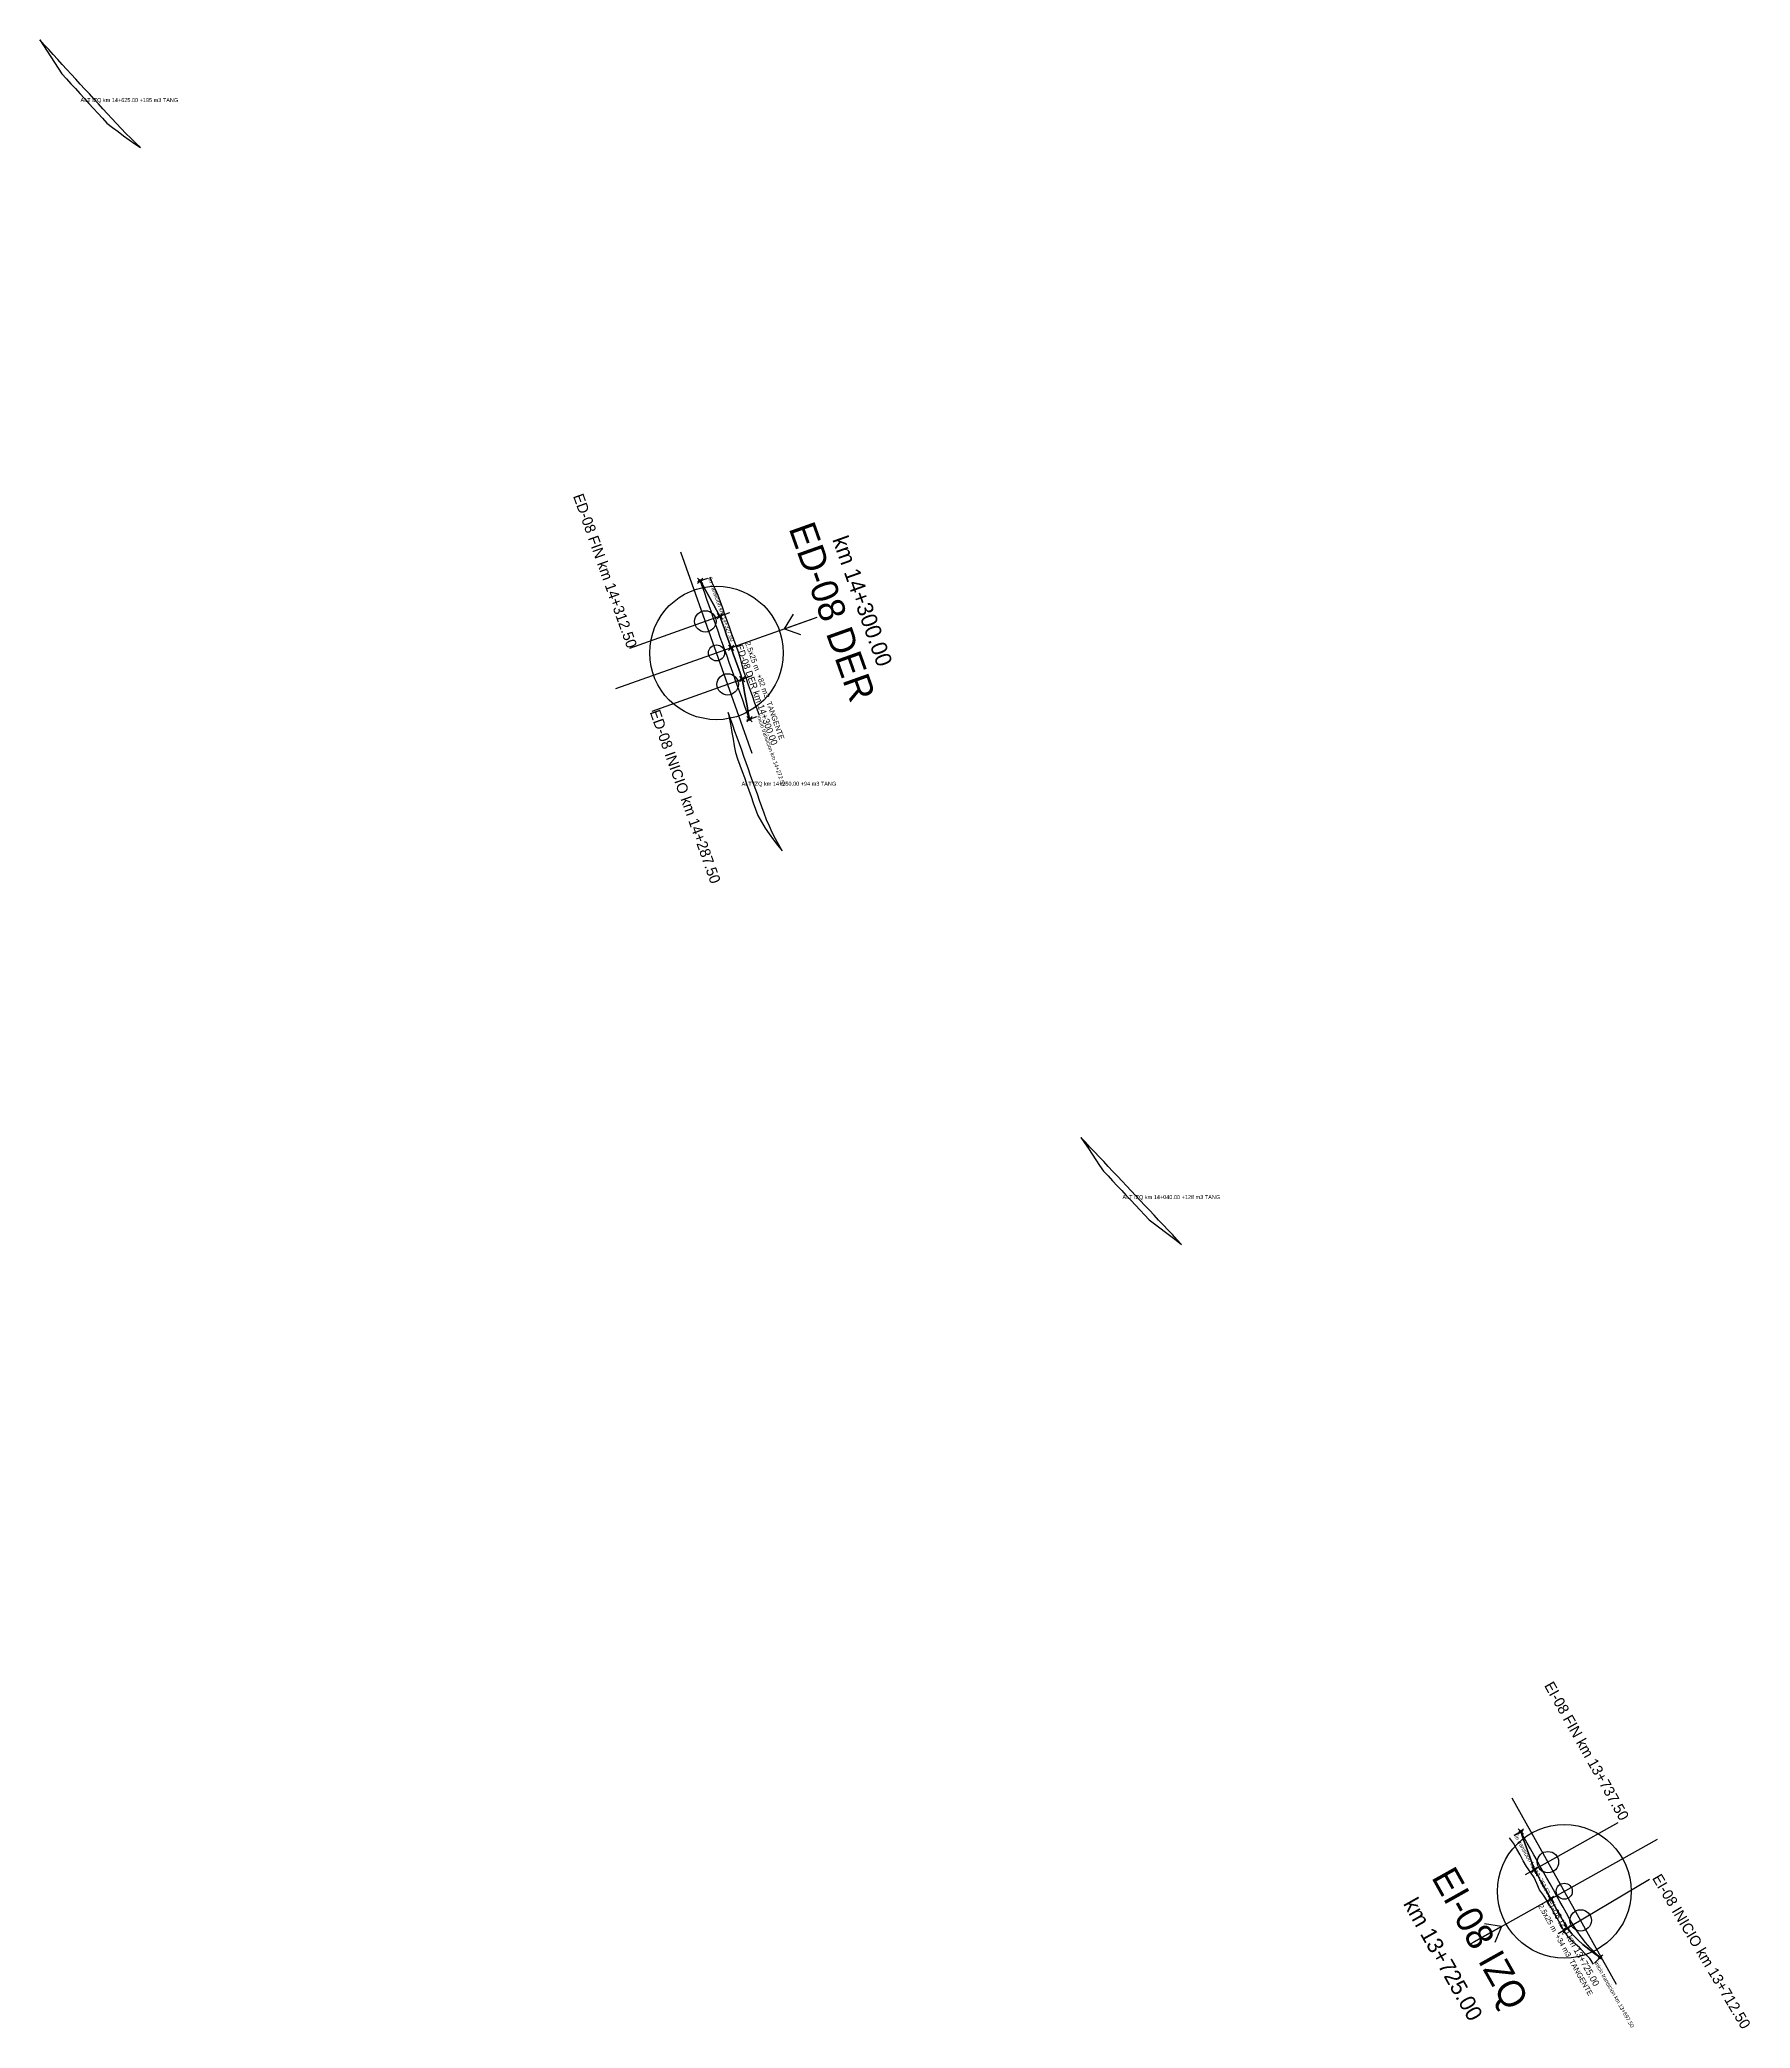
# Model space of a CAD drawing. Extents: x 598026 to 612634, y 9471396 to 9478667.
# Drawn here: x 605293 to 605934, y 9473238 to 9473982 of the extents above; entities that cross this region are included whole.
import ezdxf
from ezdxf.enums import TextEntityAlignment as Align

# ---------------------------------------------------------------- set-up
doc = ezdxf.new("R2010")
doc.units = 0
doc.header["$PDMODE"] = 35
doc.header["$PDSIZE"] = 1
for name, color, linetype in [('ENSANCHE_ALTERNATIVAS', 8, 'CONTINUOUS'), ('ENSANCHE_DER', 5, 'CONTINUOUS'), ('ENSANCHE_DER_BORDE_3D', 5, 'CONTINUOUS'), ('ENSANCHE_DER_MARCA', 5, 'CONTINUOUS'), ('ENSANCHE_DER_PUNTOS', 5, 'CONTINUOUS'), ('ENSANCHE_DER_TALUD', 5, 'CONTINUOUS'), ('ENSANCHE_DER_TEXTO', 5, 'CONTINUOUS'), ('ENSANCHE_IZQ', 1, 'CONTINUOUS'), ('ENSANCHE_IZQ_BORDE_3D', 1, 'CONTINUOUS'), ('ENSANCHE_IZQ_MARCA', 1, 'CONTINUOUS'), ('ENSANCHE_IZQ_PUNTOS', 1, 'CONTINUOUS'), ('ENSANCHE_IZQ_TALUD', 1, 'CONTINUOUS'), ('ENSANCHE_IZQ_TEXTO', 1, 'CONTINUOUS')]:
    doc.layers.add(name, color=color, linetype=linetype)

msp = doc.modelspace()

# ---------------------------------------------------------------- texts
at = {"layer": 'ENSANCHE_ALTERNATIVAS'}
for s, p in [('ALT IZQ km 14+625.00 +195 m3 TANG', (605308.7398, 9473958.7588)), ('ALT IZQ km 14+250.00 +94 m3 TANG', (605556.2498, 9473702.8667)), ('ALT IZQ km 14+040.00 +128 m3 TANG', (605698.8503, 9473548.1521))]:
    msp.add_text(s, height=1.5, dxfattribs=at).set_placement(p)
at = {"layer": 'ENSANCHE_DER_MARCA'}
msp.add_text('ED-08 FIN km 14+312.50', height=4, rotation=-70.4514, dxfattribs=at).set_placement((605513.4742, 9473754.0012), align=Align.RIGHT)
for s, height, p in [('ED-08 DER', 10, (605585.5065, 9473766.3135)), ('km 14+300.00', 6, (605598.6996, 9473770.998))]:
    msp.add_text(s, height=height, rotation=-70.4514, dxfattribs=at).set_placement(p, align=Align.CENTER)
msp.add_text('ED-08 INICIO km 14+287.50', height=4, rotation=-70.4514, dxfattribs=at).set_placement((605521.8394, 9473730.4423))
at = {"layer": 'ENSANCHE_DER_TEXTO'}
for s, height, p in [('fin transicion km 14+327.50', 1.5, (605543.605, 9473780.6174)), ('ED-08 DER km 14+300.00', 2.5, (605554.2203, 9473755.2045)), ('2.5x25 m  +82 m3  TANGENTE', 2, (605557.5185, 9473756.3756)), ('inicio transicion km 14+272.50', 1.5, (605562.0084, 9473728.7878))]:
    msp.add_text(s, height=height, rotation=-70.4514, dxfattribs=at).set_placement(p)
at = {"layer": 'ENSANCHE_IZQ_MARCA'}
msp.add_text('EI-08 FIN km 13+737.50', height=4, rotation=-60.7299, dxfattribs=at).set_placement((605885.2203, 9473315.1256), align=Align.RIGHT)
for s, height, p in [('EI-08 IZQ', 10, (605828.5245, 9473269.0188)), ('km 13+725.00', 6, (605816.312, 9473262.1738))]:
    msp.add_text(s, height=height, rotation=-60.7299, dxfattribs=at).set_placement(p, align=Align.CENTER)
msp.add_text('EI-08 INICIO km 13+712.50', height=4, rotation=-59.3015, dxfattribs=at).set_placement((605897.0694, 9473293.9938))
at = {"layer": 'ENSANCHE_IZQ_TEXTO'}
for s, height, p in [('fin transicion km 13+752.50', 1.5, (605845.3487, 9473309.9735)), ('2.5x25 m  +34 m3  TANGENTE', 2, (605854.4326, 9473283.5399)), ('EI-08 IZQ km 13+725.00', 2.5, (605857.4857, 9473285.2511)), ('inicio transicion km 13+697.50', 1.5, (605875.578, 9473262.1798))]:
    msp.add_text(s, height=height, rotation=-60.7299, dxfattribs=at).set_placement(p)

# ---------------------------------------------------------------- linework, layer by layer
at = {"layer": 'ENSANCHE_ALTERNATIVAS'}
for points in [[(605331.2471, 9473941.7494), (605329.4011, 9473943.4958), (605327.577, 9473945.2651), (605325.7751, 9473947.0571), (605323.9959, 9473948.8715), (605322.2394, 9473950.708), (605320.506, 9473952.5663), (605318.81, 9473954.4183), (605317.1225, 9473956.2628), (605315.435, 9473958.1073), (605313.7475, 9473959.9519), (605312.0599, 9473961.7964), (605310.3724, 9473963.6409), (605308.6849, 9473965.4854), (605306.9974, 9473967.33), (605305.3098, 9473969.1745), (605303.6223, 9473971.019), (605301.9348, 9473972.8635), (605300.2473, 9473974.7081), (605298.5598, 9473976.5526), (605296.8722, 9473978.3971), (605295.1847, 9473980.2416), (605293.4972, 9473982.0861), (605293.4972, 9473982.0861), (605294.8773, 9473979.9604), (605296.2574, 9473977.8346), (605297.6375, 9473975.7088), (605299.0176, 9473973.583), (605300.3977, 9473971.4573), (605301.7778, 9473969.3315), (605303.4653, 9473967.487), (605305.1528, 9473965.6424), (605306.8404, 9473963.7979), (605308.5279, 9473961.9534), (605310.2154, 9473960.1089), (605311.9029, 9473958.2643), (605313.5905, 9473956.4198), (605315.278, 9473954.5753), (605316.9655, 9473952.7308), (605318.6672, 9473950.8725), (605320.7248, 9473949.2774), (605322.7986, 9473947.712), (605324.8882, 9473946.1763), (605326.993, 9473944.6706), (605329.1128, 9473943.1949), (605331.2471, 9473941.7494)], [(605571.5045, 9473678.5117), (605570.1897, 9473680.7583), (605568.9458, 9473683.0449), (605567.7739, 9473685.3692), (605566.6753, 9473687.729), (605565.6509, 9473690.1219), (605564.7017, 9473692.5458), (605563.8365, 9473694.9489), (605563, 9473697.3048), (605562.1635, 9473699.6607), (605561.327, 9473702.0166), (605560.4904, 9473704.3725), (605559.6539, 9473706.7284), (605558.8174, 9473709.0843), (605557.9809, 9473711.4402), (605557.1444, 9473713.7961), (605556.3079, 9473716.152), (605555.4713, 9473718.5078), (605554.6348, 9473720.8637), (605553.7983, 9473723.2196), (605552.9618, 9473725.5755), (605552.1253, 9473727.9314), (605551.2888, 9473730.2873), (605551.2888, 9473730.2873), (605551.7326, 9473727.792), (605552.1765, 9473725.2967), (605552.6204, 9473722.8014), (605553.0642, 9473720.3061), (605553.5081, 9473717.8107), (605553.952, 9473715.3154), (605554.7885, 9473712.9595), (605555.625, 9473710.6036), (605556.4615, 9473708.2478), (605557.298, 9473705.8919), (605558.1346, 9473703.536), (605558.9711, 9473701.1801), (605559.8076, 9473698.8242), (605560.6441, 9473696.4683), (605561.4806, 9473694.1124), (605562.3599, 9473691.6707), (605563.7231, 9473689.3321), (605565.1535, 9473687.0492), (605566.6491, 9473684.8239), (605568.2077, 9473682.6581), (605569.8269, 9473680.5535), (605571.5045, 9473678.5117)], [(605720.9757, 9473531.212), (605719.2622, 9473533.0324), (605717.5487, 9473534.8528), (605715.8352, 9473536.6732), (605714.1216, 9473538.4936), (605712.4081, 9473540.314), (605710.6946, 9473542.1344), (605708.9811, 9473543.9548), (605707.2676, 9473545.7752), (605705.5541, 9473547.5956), (605703.8406, 9473549.416), (605702.1271, 9473551.2364), (605700.4135, 9473553.0568), (605698.7, 9473554.8772), (605696.9865, 9473556.6976), (605695.273, 9473558.518), (605693.5595, 9473560.3385), (605691.846, 9473562.1589), (605690.1325, 9473563.9793), (605688.419, 9473565.7997), (605686.7054, 9473567.6201), (605684.9919, 9473569.4405), (605683.2784, 9473571.2609), (605683.2784, 9473571.2609), (605684.6885, 9473569.1549), (605686.0986, 9473567.0489), (605687.5088, 9473564.9429), (605688.9189, 9473562.8369), (605690.329, 9473560.7309), (605691.7391, 9473558.6249), (605693.4526, 9473556.8045), (605695.1661, 9473554.9841), (605696.8796, 9473553.1637), (605698.5931, 9473551.3433), (605700.3067, 9473549.5229), (605702.0202, 9473547.7025), (605703.7337, 9473545.8821), (605705.4472, 9473544.0617), (605707.1607, 9473542.2413), (605708.8742, 9473540.4209), (605710.8911, 9473538.8861), (605712.908, 9473537.3513), (605714.925, 9473535.8164), (605716.9419, 9473534.2816), (605718.9588, 9473532.7468), (605720.9757, 9473531.212)]]:
    msp.add_lwpolyline(points, close=True, dxfattribs=at)
at = {"layer": 'ENSANCHE_DER'}
msp.add_lwpolyline([(605559.1814, 9473727.7839), (605558.3448, 9473730.1398), (605557.5083, 9473732.4957), (605556.6718, 9473734.8516), (605555.8353, 9473737.2075), (605554.9988, 9473739.5634), (605554.1622, 9473741.9193), (605553.3257, 9473744.2752), (605552.4892, 9473746.6311), (605551.6527, 9473748.987), (605550.8162, 9473751.3429), (605549.9797, 9473753.6988), (605549.1431, 9473756.0547), (605548.3066, 9473758.4106), (605547.4701, 9473760.7665), (605546.6336, 9473763.1224), (605545.7971, 9473765.4782), (605544.9606, 9473767.8341), (605544.124, 9473770.19), (605543.2875, 9473772.5459), (605542.451, 9473774.9018), (605541.6145, 9473777.2577), (605540.778, 9473779.6136), (605540.778, 9473779.6136), (605542.0071, 9473777.3971), (605543.2363, 9473775.1807), (605544.4655, 9473772.9642), (605545.6946, 9473770.7477), (605546.9238, 9473768.5312), (605548.153, 9473766.3148), (605548.9895, 9473763.9589), (605549.826, 9473761.603), (605550.6625, 9473759.2471), (605551.499, 9473756.8912), (605552.3356, 9473754.5353), (605553.1721, 9473752.1794), (605554.0086, 9473749.8235), (605554.8451, 9473747.4676), (605555.6816, 9473745.1117), (605556.5181, 9473742.7558), (605556.962, 9473740.2605), (605557.4059, 9473737.7652), (605557.8497, 9473735.2699), (605558.2936, 9473732.7746), (605558.7375, 9473730.2793), (605559.1814, 9473727.7839)], close=True, dxfattribs=at)
at = {"layer": 'ENSANCHE_DER_BORDE_3D'}
msp.add_polyline3d([(605559.1814, 9473727.7839, 585.4934), (605558.7375, 9473730.2793, 585.303), (605558.2936, 9473732.7746, 585.1197), (605557.8497, 9473735.2699, 584.9436), (605557.4059, 9473737.7652, 584.7746), (605556.962, 9473740.2605, 584.6126), (605556.5181, 9473742.7558, 584.4578), (605555.6816, 9473745.1117, 584.3185), (605554.8451, 9473747.4676, 584.1862), (605554.0086, 9473749.8235, 584.0611), (605553.1721, 9473752.1794, 583.9431), (605552.3356, 9473754.5353, 583.8291), (605551.499, 9473756.8912, 583.715), (605550.6625, 9473759.2471, 583.601), (605549.826, 9473761.603, 583.487), (605548.9895, 9473763.9589, 583.373), (605548.153, 9473766.3148, 583.259), (605546.9238, 9473768.5312, 583.1533), (605545.6946, 9473770.7477, 583.0477), (605544.4655, 9473772.9642, 582.942), (605543.2363, 9473775.1807, 582.8363), (605542.0071, 9473777.3971, 582.7306), (605540.778, 9473779.6136, 582.625)], dxfattribs=at)
at = {"layer": 'ENSANCHE_DER_MARCA'}
for p, q in [((605560.2542, 9473714.9003), (605533.4856, 9473790.2889)), ((605539.8356, 9473779.279), (605543.605, 9473780.6174)), ((605509.1756, 9473739.2103), (605584.5642, 9473765.9789)), ((605514.4166, 9473754.3358), (605551.9224, 9473767.6532)), ((605572.3135, 9473761.629), (605575.6869, 9473767.0714)), ((605572.3135, 9473761.629), (605583.6218, 9473765.6442)), ((605572.3135, 9473761.629), (605578.3638, 9473759.5326)), ((605522.7817, 9473730.7769), (605560.2876, 9473744.0942)), ((605558.239, 9473727.4493), (605562.0084, 9473728.7878))]:
    msp.add_line(p, q, dxfattribs=at)
for centre, radius in [((605546.8699, 9473752.5946), 25), ((605542.6873, 9473764.374), 4), ((605546.8699, 9473752.5946), 3), ((605551.0525, 9473740.8151), 4)]:
    msp.add_circle(centre, radius, dxfattribs=at)
at = {"layer": 'ENSANCHE_DER_PUNTOS'}
for p in [(605540.778, 9473779.6136, 582.625), (605548.153, 9473766.3148, 583.259), (605552.3356, 9473754.5353, 583.8291), (605556.5181, 9473742.7558, 584.4578), (605559.1814, 9473727.7839, 585.4934)]:
    msp.add_point(p, dxfattribs=at)
at = {"layer": 'ENSANCHE_DER_TALUD'}
msp.add_lwpolyline([(605562.9508, 9473729.1224), (605562.1143, 9473731.4783), (605561.2777, 9473733.8342), (605560.4412, 9473736.19), (605559.6047, 9473738.5459), (605558.7682, 9473740.9018), (605557.9317, 9473743.2577), (605557.0952, 9473745.6136), (605556.4942, 9473748.0532), (605555.8933, 9473750.4927), (605555.0568, 9473752.8486), (605554.2203, 9473755.2045), (605553.3838, 9473757.5604), (605552.5472, 9473759.9163), (605551.7107, 9473762.2722), (605550.8742, 9473764.6281), (605550.0377, 9473766.984), (605549.2012, 9473769.3399), (605548.3646, 9473771.6958), (605547.5281, 9473774.0517), (605546.456, 9473776.3239), (605545.3839, 9473778.5961), (605544.5474, 9473780.952)], dxfattribs=at)
at = {"layer": 'ENSANCHE_IZQ'}
msp.add_lwpolyline([(605877.6744, 9473264.3257), (605875.8862, 9473266.0728), (605874.0319, 9473267.9358), (605872.2422, 9473269.9347), (605870.5663, 9473272.0299), (605869.0093, 9473274.2149), (605867.576, 9473276.4829), (605866.3004, 9473278.7281), (605865.0781, 9473280.9089), (605863.8558, 9473283.0897), (605862.6335, 9473285.2705), (605861.4112, 9473287.4513), (605860.1888, 9473289.6321), (605858.9665, 9473291.8129), (605857.7442, 9473293.9937), (605856.5219, 9473296.1746), (605855.2996, 9473298.3554), (605854.0773, 9473300.5362), (605852.8549, 9473302.717), (605851.6326, 9473304.8978), (605850.4103, 9473307.0786), (605849.188, 9473309.2594), (605847.9657, 9473311.4402), (605847.9657, 9473311.4402), (605848.8245, 9473309.0557), (605849.6834, 9473306.6712), (605850.5422, 9473304.2866), (605851.4011, 9473301.9021), (605852.2599, 9473299.5176), (605853.1188, 9473297.1331), (605854.3411, 9473294.9522), (605855.5634, 9473292.7714), (605856.7857, 9473290.5906), (605858.008, 9473288.4098), (605859.2304, 9473286.229), (605860.4527, 9473284.0482), (605861.675, 9473281.8674), (605862.8973, 9473279.6866), (605864.1196, 9473277.5057), (605865.4264, 9473275.2066), (605867.2797, 9473273.0534), (605869.2364, 9473271.0253), (605871.2881, 9473269.1271), (605873.4267, 9473267.3629), (605875.595, 9473265.7747), (605877.6744, 9473264.3257)], close=True, dxfattribs=at)
at = {"layer": 'ENSANCHE_IZQ_BORDE_3D'}
msp.add_polyline3d([(605877.6744, 9473264.3257, 620.1382), (605875.595, 9473265.7747, 619.852), (605873.4267, 9473267.3629, 619.5659), (605871.2881, 9473269.1271, 619.2797), (605869.2364, 9473271.0253, 618.9936), (605867.2797, 9473273.0534, 618.7074), (605865.4264, 9473275.2066, 618.4213), (605864.1196, 9473277.5057, 618.1435), (605862.8973, 9473279.6866, 617.8657), (605861.675, 9473281.8674, 617.5879), (605860.4527, 9473284.0482, 617.31), (605859.2304, 9473286.229, 617.0322), (605858.008, 9473288.4098, 616.7544), (605856.7857, 9473290.5906, 616.4766), (605855.5634, 9473292.7714, 616.2008), (605854.3411, 9473294.9522, 615.9293), (605853.1188, 9473297.1331, 615.6622), (605852.2599, 9473299.5176, 615.4077), (605851.4011, 9473301.9021, 615.1575), (605850.5422, 9473304.2866, 614.9117), (605849.6834, 9473306.6712, 614.6702), (605848.8245, 9473309.0557, 614.433), (605847.9657, 9473311.4402, 614.2001)], dxfattribs=at)
at = {"layer": 'ENSANCHE_IZQ_MARCA'}
for p, q in [((605883.8469, 9473254.1718), (605844.7327, 9473323.9578)), ((605848.838, 9473311.9292), (605845.3487, 9473309.9735)), ((605884.348, 9473314.6366), (605849.6295, 9473295.1773)), ((605829.3969, 9473269.5077), (605899.1828, 9473308.6219)), ((605896.2095, 9473293.4833), (605861.9869, 9473273.1645)), ((605840.7371, 9473275.8637), (605830.2692, 9473269.9966)), ((605840.7371, 9473275.8637), (605834.4197, 9473276.9084)), ((605840.7371, 9473275.8637), (605838.3312, 9473269.9298)), ((605878.3733, 9473265.041), (605875.578, 9473262.1798))]:
    msp.add_line(p, q, dxfattribs=at)
for centre, radius in [((605864.2898, 9473289.0648), 25), ((605858.1782, 9473299.9688), 4), ((605864.2898, 9473289.0648), 3), ((605870.4136, 9473278.1677), 4)]:
    msp.add_circle(centre, radius, dxfattribs=at)
at = {"layer": 'ENSANCHE_IZQ_PUNTOS'}
for p in [(605847.9657, 9473311.4402, 614.2001), (605853.1188, 9473297.1331, 615.6622), (605859.2304, 9473286.229, 617.0322), (605865.4264, 9473275.2066, 618.4213), (605877.6744, 9473264.3257, 620.1382)]:
    msp.add_point(p, dxfattribs=at)
at = {"layer": 'ENSANCHE_IZQ_TALUD'}
msp.add_lwpolyline([(605875.2285, 9473261.8222), (605873.7897, 9473263.9269), (605871.8533, 9473265.8734), (605869.9524, 9473267.9964), (605867.7734, 9473269.9204), (605865.6885, 9473271.9849), (605864.1366, 9473274.4409), (605862.8111, 9473276.7724), (605861.5888, 9473278.9532), (605860.3665, 9473281.134), (605859.1442, 9473283.3148), (605857.9219, 9473285.4956), (605856.4815, 9473287.5542), (605855.0411, 9473289.6128), (605854.0368, 9473291.9158), (605853.0326, 9473294.2188), (605851.5922, 9473296.2774), (605850.1518, 9473298.336), (605848.9295, 9473300.5168), (605847.7072, 9473302.6976), (605846.4848, 9473304.8784), (605845.2625, 9473307.0593), (605843.8221, 9473309.1178)], dxfattribs=at)

msp.set_redraw_order([(e.dxf.handle, doc.entitydb.next_handle()) for e in msp.query("TEXT MTEXT ATTDEF DIMENSION ARC_DIMENSION")])  # texts and dimensions are drawn at this point

doc.saveas('drawing.dxf')
